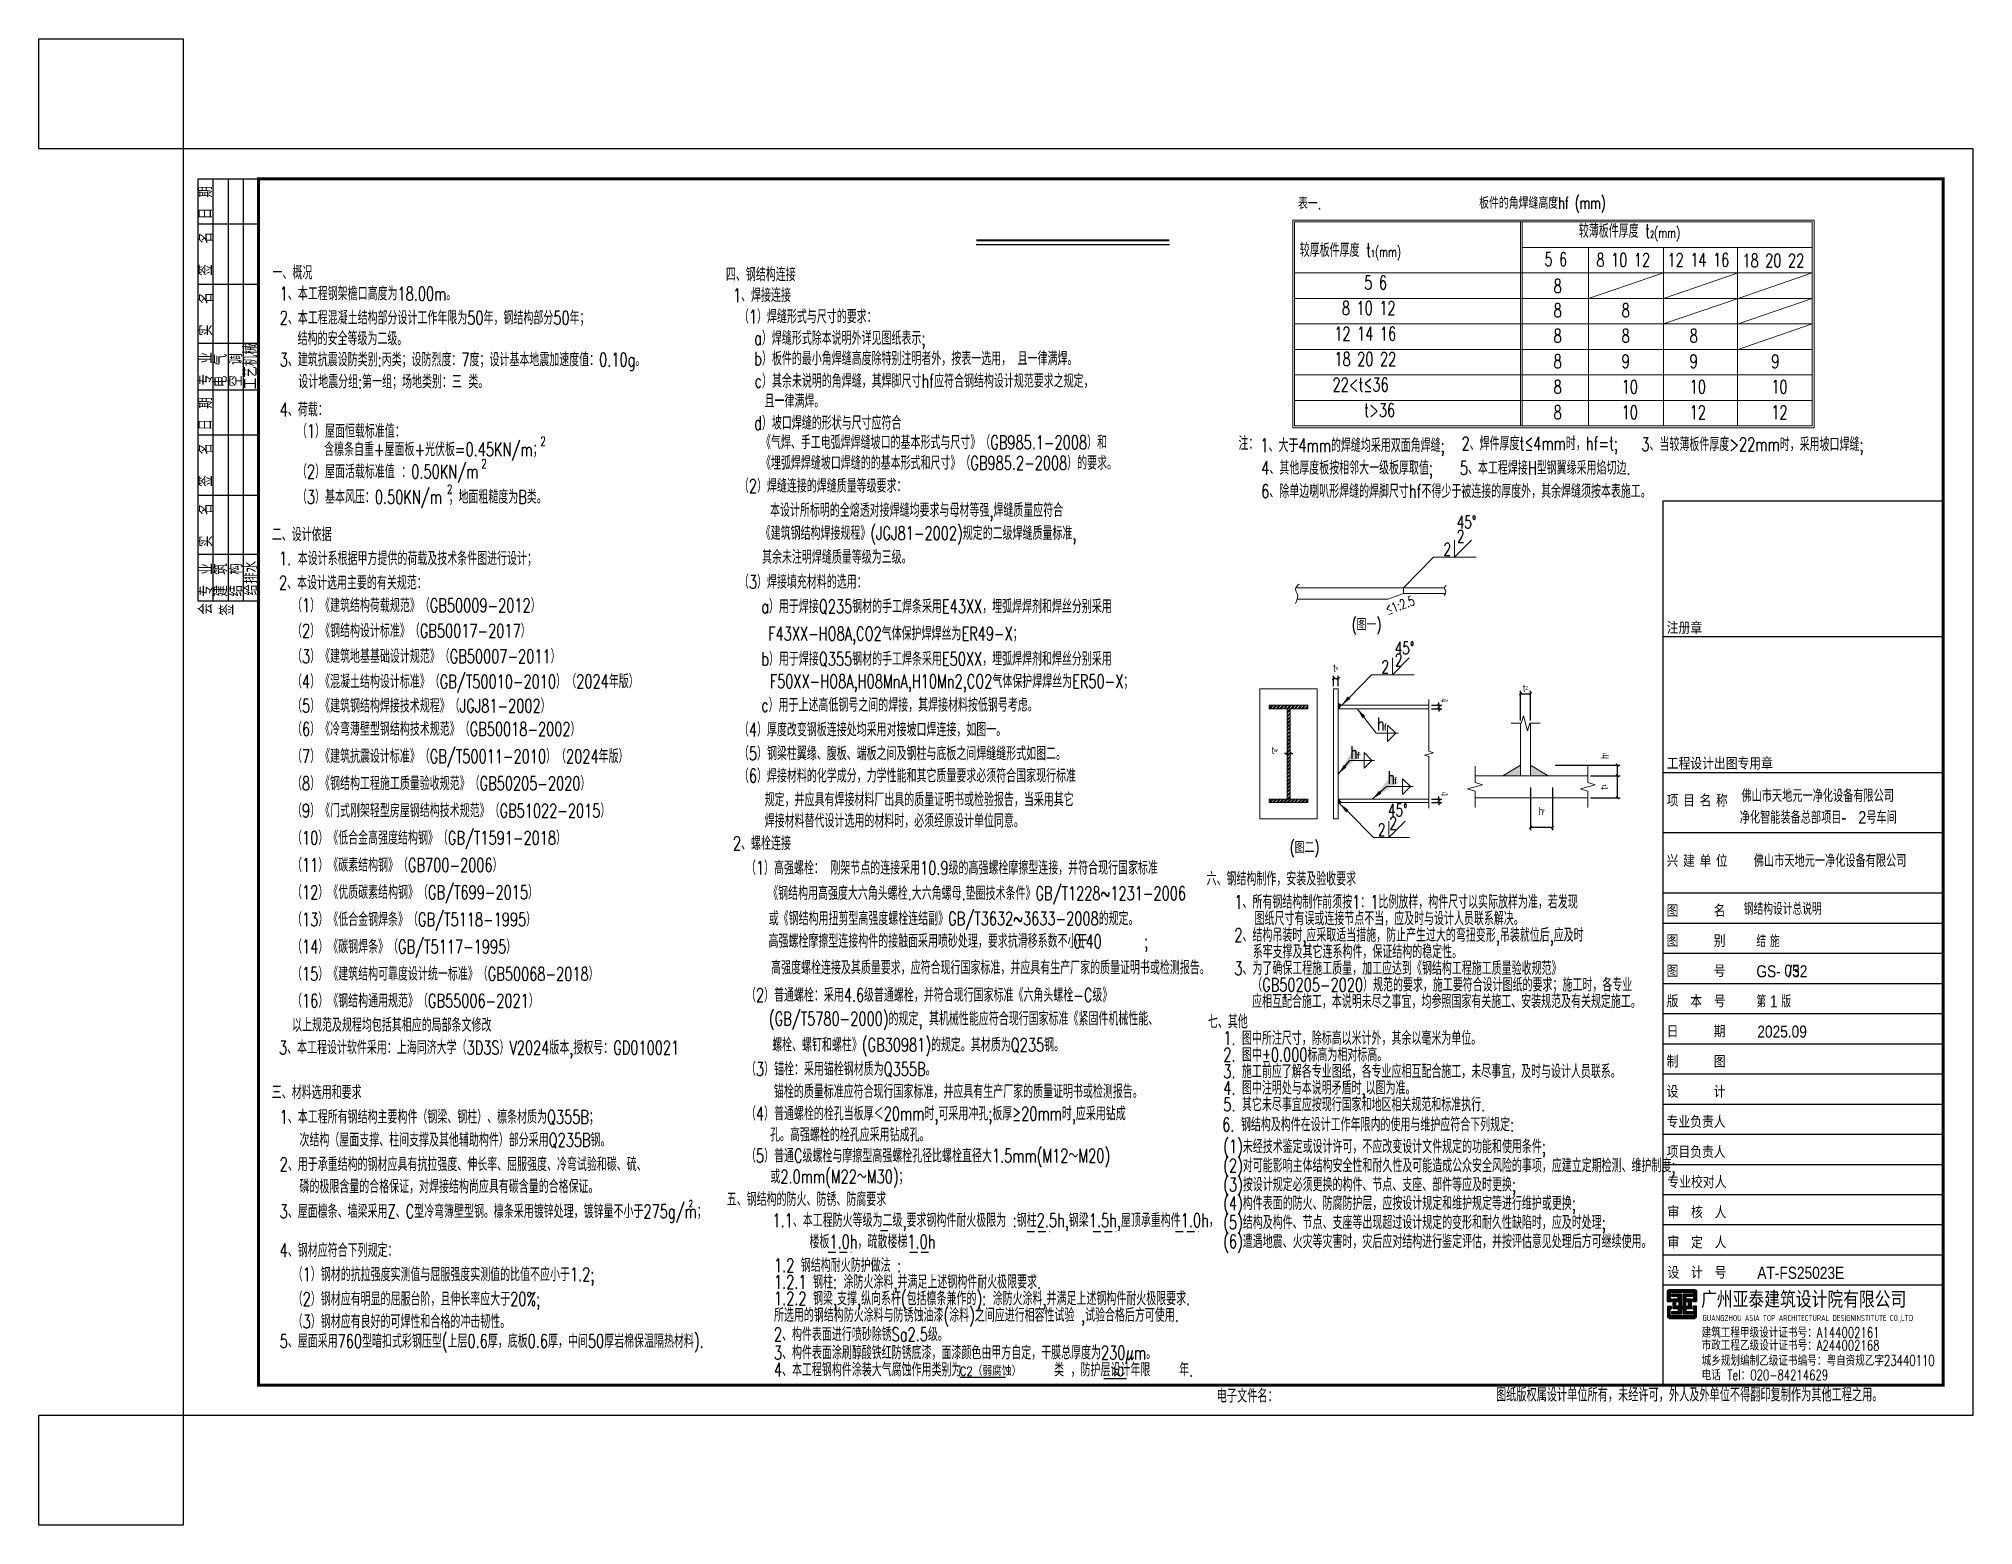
# Model space of a CAD drawing. Extents: x 250899 to 650964, y 268083 to 317384.
# Drawn here: x 586770 to 650964, y 268083 to 317384 of the extents above; entities that cross this region are included whole.
import ezdxf
from ezdxf.enums import TextEntityAlignment as Align

# ---------------------------------------------------------------- set-up
doc = ezdxf.new("R2010")
doc.units = 0
doc.header["$LTSCALE"] = 1000
doc.header["$MEASUREMENT"] = 0
doc.linetypes.add('HIDDEN', pattern=[0.375, 0.25, -0.125])
for name, color, linetype in [('13', 13, 'Continuous'), ('14', 14, 'Continuous'), ('_0', 7, 'Continuous'), ('DIM_SYMB', 3, 'Continuous'), ('PUB_TEXT', 7, 'Continuous'), ('PUB_TITLE', 4, 'Continuous'), ('S-PUB-TAB', 4, 'Continuous'), ('TK', 7, 'HIDDEN'), ('填写', 3, 'Continuous')]:
    doc.layers.add(name, color=color, linetype=linetype)
doc.layers.add('TXT', color=2, linetype='Continuous', lineweight=20)
doc.styles.add('_HZTXT', font='gs_txt.shx', dxfattribs={"width": 0.8, "bigfont": 'gs_hztxt.shx'})
doc.styles.add('_TXT-1', font='TXT-1.shx', dxfattribs={"width": 0.6})
doc.styles.add('A', font='romans.shx', dxfattribs={"width": 0.7, "bigfont": 'hzdx.shx'})
doc.styles.add('DIM_FONT', font='SIMPLEX.shx', dxfattribs={"width": 0.8})
doc.styles.add('HT', font='simhei.ttf')
doc.styles.add('HZDX', font='txt.shx', dxfattribs={"width": 0.7, "bigfont": 'hztxt.shx'})
doc.styles.add('HZTXT', font='txt.shx', dxfattribs={"bigfont": 'hztxt.shx'})
doc.styles.add('hztxt0', font='romans.shx', dxfattribs={"bigfont": 'gbcbig0.shx'})
doc.styles.get("Standard").update_dxf_attribs({"font": 'gbenor.shx', "bigfont": 'gbcbig0.shx'})
doc.styles.add('宋体', font='SimSun.ttf', dxfattribs={"width": 0.7})
doc.styles.add('标注', font='civil-jg.shx', dxfattribs={"width": 0.8, "bigfont": 'hz-jg.shx'})
doc.dimstyles.new('1-100', dxfattribs={"dimscale": 100, "dimtxt": 2.5, "dimasz": 0.9, "dimexe": 0.9, "dimexo": 0.9, "dimgap": 0.63, "dimtad": 1, "dimdec": 0, "dimzin": 0, "dimdsep": 46, "dimtxsty": '标注', "dimblk": 'ARCHTICK', "dimcen": 0, "dimclrt": 7, "dimadec": 0, "dimazin": 0, "dimtfac": 1, "dimtdec": 0, "dimtix": 1, "dimtmove": 2, "dimatfit": 3, "dimfxl": 1, "dimtolj": 1, "dimtzin": 0, "dimarcsym": 0})
doc.dimstyles.new('1-150', dxfattribs={"dimscale": 150, "dimtxt": 2.5, "dimasz": 0.9, "dimexe": 0.9, "dimexo": 0.9, "dimgap": 0.63, "dimtad": 1, "dimdec": 0, "dimzin": 4, "dimdsep": 46, "dimtxsty": 'DIM_FONT', "dimblk": 'ARCHTICK', "dimcen": 0.09, "dimclrt": 7, "dimazin": 0, "dimtfac": 1, "dimtdec": 0, "dimtix": 1, "dimtmove": 2, "dimatfit": 3, "dimfxl": 1, "dimtolj": 1, "dimtzin": 0, "dimarcsym": 0})

msp = doc.modelspace()

# ---------------------------------------------------------------- texts
at = {"layer": '13', "color": 7, "style": '_HZTXT', "width": 0.85}
for s, p in [('钢结构设计总说明', (643349.9, 288326.8)), ('05', (644695.3, 286276))]:
    msp.add_text(s, height=400, dxfattribs=at).set_placement(p)
at = {"layer": 'PUB_TEXT', "style": '_TXT-1', "width": 0.6}
msp.add_text('2', height=224.1, dxfattribs=at).set_placement((608342.7, 278865.4), align=Align.TOP_LEFT)
at = {"layer": 'TXT', "color": 0, "style": 'A', "width": 0.7}
for s, height, p in [('表一.', 389.98, (628556.1, 311729.1)), ('板件的角焊缝高度hf (mm)', 389.983, (634565.4, 311743.7)), ('一、概况', 450, (594529.6, 309399.4)), ('四、钢结构连接', 450, (609574.3, 309341.7)), ('1、本工程钢架檐口高度为18.00m。', 450, (594768.2, 308705)), ('1、焊接连接', 450, (609806.6, 308651.8)), ('8', 450, (637038, 308956.5)), ('2、本工程混凝土结构部分设计工作年限为50年，钢结构部分50年；', 450, (594768.2, 307903.1)), ('  （1）焊缝形式与尺寸的要求：', 450, (609572.2, 307942.6)), ('8', 450, (637038, 308152.7)), ('8', 450, (639294.9, 308152.7)), ('结构的安全等级为二级。', 450, (595363.4, 307215.2)), ('    a）焊缝形式除本说明外详见图纸表示;', 450, (609572.2, 307229.2)), ('8', 450, (637038, 307306.4)), ('8', 450, (639294.9, 307306.4)), ('8', 450, (641551.7, 307306.4)), ('3、建筑抗震设防类别:丙类；设防烈度：7度；设计基本地震加速度值：0.10g。', 450, (594768.2, 306515)), ('    b）板件的最小角焊缝高度除特别注明者外，按表一选用， 且一律满焊。', 450, (609572.2, 306551.4)), ('8', 450, (637038, 306460.1)), ('9', 450, (639294.9, 306460.1)), ('9', 450, (641551.7, 306460.1)), ('9', 450, (644259.9, 306460.1)), ('设计地震分组:第一组；场地类别：三 类。', 450, (595383.7, 305785.7)), ('    c）其余未说明的角焊缝，其焊脚尺寸hf应符合钢结构设计规范要求之规定，', 450, (609588.6, 305808.2)), ('且一律满焊。', 450, (610855.2, 305142.7)), ('8', 450, (637038, 305613.8)), ('10', 450, (639294.9, 305613.8)), ('10', 450, (641551.7, 305613.8)), ('10', 450, (644259.9, 305613.8)), ('4、荷载：', 450, (594768.2, 304858.5)), ('    d）坡口焊缝的形状与尺寸应符合', 450, (609572.2, 304417.2)), ('8', 450, (637038, 304767.5)), ('10', 450, (639294.9, 304767.5)), ('12', 450, (641551.7, 304767.5)), ('12', 450, (644259.9, 304767.5)), ('（1）屋面恒载标准值：', 450, (595339.2, 304144.9)), ('含檩条自重+屋面板+光伏板=0.45KN/m；', 450, (596241.7, 303539.7)), ('2', 300, (603413.2, 303883.2)), ('《气焊、手工电弧焊焊缝坡口的基本形式与尺寸》（GB985.1-2008）和', 450, (610737.4, 303771.3)), ('注：', 450, (626580.3, 303743.3)), ('1、大于4mm的焊缝均采用双面角焊缝;', 450, (627307.8, 303673)), ('2、焊件厚度t≤4mm时，hf=t;', 450, (633982, 303733.7)), ('3、当较薄板件厚度>22mm时，采用坡口焊缝;', 450, (639950.2, 303706.8)), ('（2）屋面活载标准值 ：0.50KN/m', 450, (595339.2, 302803.4)), ('2', 300, (601456.7, 303145.1)), ('《埋弧焊焊缝坡口焊缝的的基本形式和尺寸》（GB985.2-2008）的要求。', 450, (610738.7, 303087.9)), ('4、其他厚度板按相邻大一级板厚取值;', 450, (627337.2, 302926.4)), ('5、本工程焊接H型钢翼缘采用焰切边.', 450, (633926.2, 302925.6)), ('（3）基本风压：0.50KN/m ；地面粗糙度为B类。', 450, (595339.2, 301963.9)), ('2', 300, (600317.1, 302292.3)), ('  （2）焊缝连接的焊缝质量等级要求：', 450, (609572.2, 302328.1)), ('6、除单边喇叭形焊缝的焊脚尺寸hf不得少于被连接的厚度外，其余焊缝须按本表施工。', 450, (627335.1, 302152.7)), ('   本设计所标明的全熔透对接焊缝均要求与母材等强,焊缝质量应符合', 450, (610333.2, 301522.6)), ('二、设计依据', 450, (594505.6, 300716.5)), ('《建筑钢结构焊接规程》(JGJ81-2002)规定的二级焊缝质量标准,', 450, (610727.5, 300761.2)), ('45%%d', 415.98, (633824.9, 301144.3)), ('2', 416, (633830.1, 300674.1)), ('其余未注明焊缝质量等级为三级。', 450, (610772, 299967.9)), ('1. 本设计系根据甲方提供的荷载及技术条件图进行设计；', 450, (594744.2, 299921.6)), ('2、本设计选用主要的有关规范：', 450, (594744.2, 299115.8)), ('  （3）焊接填充材料的选用：', 450, (609572.2, 299145.2)), ('  （1）《建筑结构荷载规范》（GB50009-2012）', 450, (594744.2, 298364)), ('     a）用于焊接Q235钢材的手工焊条采用E43XX，埋弧焊焊剂和焊丝分别采用', 450, (609572.2, 298332.2)), ('  （2）《钢结构设计标准》（GB50017-2017）', 450, (594744.2, 297523)), ('F43XX-HO8A,CO2气体保护焊焊丝为ER49-X；', 450, (610975.8, 297429.9)), ('(图一)', 389.98, (630336.3, 297759)), ('45%%d', 415.98, (631767.5, 296968.6)), ('  （3）《建筑地基基础设计规范》（GB50007-2011）', 450, (594744.2, 296677.9)), ('     b）用于焊接Q355钢材的手工焊条采用E50XX，埋弧焊焊剂和焊丝分别采用', 450, (609572.2, 296591.4)), ('2', 416, (631772.7, 296570.1)), ('  （4）《混凝土结构设计标准》（GB/T50010-2010）', 450, (594744.2, 295839.8)), ('（2024年版）', 450, (604276.9, 295845.7)), ('F50XX-HO8A,H08MnA,H10Mn2,CO2气体保护焊焊丝为ER50-X；', 450, (611029.3, 295848.4)), ('  （5）《建筑钢结构焊接技术规程》（JGJ81-2002）', 450, (594744.2, 295035)), ('     c）用于上述高低钢号之间的焊接，其焊接材料按低钢号考虑。', 450, (609572.2, 295061.6)), ('  （6）《冷弯薄壁型钢结构技术规范》（GB50018-2002）', 450, (594744.2, 294264.7)), ('  （4）厚度改变钢板连接处均采用对接坡口焊连接，如图一。', 450, (609572.2, 294245.3)), ('h', 431.6, (631180.4, 294443.4)), ('f', 215.8, (631414.6, 294443.4)), ('  （7）《建筑抗震设计标准》（GB/T50011-2010）（2024年版）', 450, (594744.2, 293362.5)), ('  （5）钢梁柱翼缘、腹板、端板之间及钢柱与底板之间焊缝缝形式如图二。', 450, (609572.2, 293454.5)), ('h', 416, (630292.3, 293505.9)), ('f', 208, (630518.1, 293505.9)), ('  （8）《钢结构工程施工质量验收规范》（GB50205-2020）', 450, (594744.2, 292460.3)), ('  （6）焊接材料的化学成分，力学性能和其它质量要求必须符合国家现行标准', 450, (609572.2, 292715.3)), ('h', 416, (631529.5, 292675.6)), ('f', 208, (631755.3, 292675.6)), ('规定，并应具有焊接材料厂出具的质量证明书或检验报告，当采用其它', 450, (610860, 291924.6)), ('  （9）《门式刚架轻型房屋钢结构技术规范》（GB51022-2015）', 450, (594744.2, 291558)), ('焊接材料替代设计选用的材料时，必须经原设计单位同意。', 450, (610860, 291220.8)), ('45%%d', 415.98, (631543.7, 291593.5)), ('2', 416, (631588, 291160.8)), ('  （10）《低合金高强度结构钢》（GB/T1591-2018）', 450, (594744.2, 290655.8)), ('2、螺栓连接', 450, (609806.6, 290474.8)), ('(图二)', 389.98, (628281.4, 290368.4)), ('  （11）《碳素结构钢》（GB700-2006）', 450, (594744.2, 289753.6)), ('  （1）高强螺栓： 刚架节点的连接采用10.9级的高强螺栓摩擦型连接，并符合现行国家标准', 450, (609806.6, 289660.4)), ('六、钢结构制作，安装及验收要求', 450, (625523.1, 289299.6)), ('  （12）《优质碳素结构钢》（GB/T699-2015）', 450, (594744.2, 288851.3)), ('《钢结构用高强度大六角头螺栓.大六角螺母.垫圈技术条件》GB/T1228~1231-2006', 450, (610974.7, 288818.2)), ('1、所有钢结构制作前须按1：1比例放样，构件尺寸以实际放样为准，若发现', 450, (626444.6, 288531.8)), ('  （13）《低合金钢焊条》（GB/T5118-1995）', 450, (594744.2, 287949.1)), ('或《钢结构用扭剪型高强度螺栓连结副》GB/T3632~3633-2008的规定。', 450, (610993.7, 287981.6)), ('图纸尺寸有误或连接节点不当，应及时与设计人员联系解决。', 450, (627116, 287981.8)), ('高强螺栓摩擦型连接构件的接触面采用喷砂处理，要求抗滑移系数不小于        ;', 450, (610987.7, 287233.2)), ('2、结构吊装时,应采取适当措施，防止产生过大的弯扭变形,吊装就位后,应及时', 450, (626444.6, 287431.8)), ('  （14）《碳钢焊条》（GB/T5117-1995）', 450, (594744.2, 287046.9)), ('系牢支撑及其它连系构件，保证结构的稳定性。', 450, (627055, 286881.8)), ('  （15）《建筑结构可靠度设计统一标准》（GB50068-2018）', 450, (594744.2, 286144.6)), ('  高强度螺栓连接及其质量要求，应符合现行国家标准，并应具有生产厂家的质量证明书或检测报告。', 450, (610642.1, 286351.8)), ('3、为了确保工程施工质量，加工应达到《钢结构工程施工质量验收规范》', 450, (626444.6, 286331.8)), ('  （16）《钢结构通用规范》（GB55006-2021）', 450, (594744.2, 285252.1)), ('  （2）普通螺栓：采用4.6', 450, (609806.6, 285442.9)), ('级普通螺栓，并符合现行国家标准《六角头螺栓-C级》', 450, (614154.2, 285442.9)), ('应相互配合施工，本说明未尽之事宜，均参照国家有关施工、安装规范及有关规定施工。', 450, (627033, 285231.8)), ('（GB50205-2020）规范的要求，施工要符合设计图纸的要求；施工时，各专业', 450, (627036.7, 285781.8)), ('(GB/T5780-2000)的规定, 其机械性能应符合现行国家标准《紧固件机械性能、', 450, (610999, 284658.9)), ('七、其他', 450, (625565.7, 284562.2)), ('以上规范及规程均包括其相应的局部条文修改', 450, (595178.1, 284448.2)), ('1. 图中所注尺寸，除标高以米计外，其余以毫米为单位。', 450, (626076.4, 284012.2)), ('3、本工程设计软件采用：上海同济大学（3D3S）V2024版本,授权号：GD010021', 450, (594744.2, 283700.7)), ('螺栓、螺钉和螺柱》(GB30981)的规定。其材质为Q235钢。', 450, (611106.8, 283791.6)), ('2. 图中%%P0.000标高为相对标高。', 450, (626076.4, 283462.2)), ('  （3）锚栓：采用锚栓钢材质为Q355B。', 450, (609806.6, 282991.7)), ('3. 施工前应了解各专业图纸，各专业应相互配合施工，未尽事宜，及时与设计人员联系。', 450, (626076.4, 282912.2)), ('三、材料选用和要求', 450, (594505.6, 282215.8)), ('  锚栓的质量标准应符合现行国家标准，并应具有生产厂家的质量证明书或检测报告。', 450, (610734.3, 282244.9)), ('4. 图中注明处与本说明矛盾时,以图为准。', 450, (626076.4, 282362.2)), ('1、本工程所有钢结构主要构件（钢梁、钢柱）、檩条材质为Q355B；', 450, (594766.8, 281400.7)), ('  （4）普通螺栓的栓孔当板厚＜20mm时,可采用冲孔;板厚≥20mm时,应采用钻成', 450, (609806.6, 281511.6)), ('5. 其它未尽事宜应按现行国家和地区相关规范和标准执行.', 450, (626076.4, 281812.2)), ('孔。高强螺栓的栓孔应采用钻成孔。', 450, (611036.4, 280810.2)), ('6. 钢结构及构件在设计工作年限内的使用与维护应符合下列规定:', 450, (626041.9, 281147)), ('次结构（屋面支撑、柱间支撑及其他辅助构件）部分采用Q235B钢。', 450, (595423, 280637.5)), ('  （5）普通C级螺栓与摩擦型高强螺栓孔径比螺栓直径大1.5mm(M12～M20)', 450, (609806.6, 280113)), ('(1)未经技术鉴定或设计许可，不应改变设计文件规定的功能和使用条件;', 450, (626076.4, 280420.8)), ('2、用于承重结构的钢材应具有抗拉强度、伸长率、屈服强度、冷弯试验和碳、硫、', 450, (594766.8, 279828.1)), ('或2.0mm(M22～M30)；', 450, (611050.2, 279423.5)), ('(2)对可能影响主体结构安全性和耐久性及可能造成公众安全风险的事项，应建立定期检测、维护制度;', 450, (626076.4, 279788.7)), ('磷的极限含量的合格保证，对焊接结构尚应具有碳含量的合格保证。', 450, (595423, 279094.5)), ('(3)按设计规定必须更换的构件、节点、支座、部件等应及时更换;', 450, (626076.4, 279156.6)), ('3、屋面檩条、墙梁采用Z、C型冷弯簿壁型钢。檩条采用镀锌处理，镀锌量不小于275g/m；', 450, (594766.8, 278268.5)), ('五、钢结构的防火、防锈、防腐要求', 450, (609601.4, 278670.1)), ('(4)构件表面的防火、防腐防护层，应按设计规定和维护规定等进行维护或更换;', 450, (626076.4, 278538)), ('1.1、本工程防火等级为二级,要求钢构件耐火极限为 :钢柱2.5h,钢梁1.5h,屋顶承重构件1.0h，', 450, (611117.4, 277973.5)), ('(5)结构及构件、节点、支座等出现超过设计规定的变形和耐久性缺陷时，应及时处理;', 450, (626076.4, 277902.8)), ('4、钢材应符合下列规定：', 450, (594766.8, 276976.3)), ('楼板1.0h，疏散楼梯1.0h', 450, (612347.5, 277265.1)), ('(6)遭遇地震、火灾等灾害时，灾后应对结构进行鉴定评估，并按评估意见处理后方可继续使用。', 450, (626076.4, 277270.7)), ('  （1）钢材的抗拉强度实测值与屈服强度实测值的比值不应小于1.2;', 450, (594766.8, 276175.8)), ('1.2 钢结构耐火防护做法 :', 450, (611168.7, 276479)), ('1.2.1 钢柱: 涂防火涂料,并满足上述钢构件耐火极限要求.', 450, (611168.7, 275929)), ('  （2）钢材应有明显的屈服台阶，且伸长率应大于20%%%;', 450, (594766.8, 275362.8)), ('1.2.2 钢梁,支撑,纵向系杆(包括檩条兼作的): 涂防火涂料,并满足上述钢构件耐火极限要求.', 450, (611168.7, 275379)), ('  （3）钢材应有良好的可焊性和合格的冲击韧性。', 450, (594766.8, 274615.3)), ('所选用的钢结构防火涂料与防锈蚀油漆(涂料)之间应进行相容性试验 ,试验合格后方可使用.', 450, (611168.7, 274829)), ('2、构件表面进行喷砂除锈Sa2.5级。', 450, (611165.1, 274189)), ('3、构件表面涂刷醇酸铁红防锈底漆，面漆颜色由甲方自定，干膜总厚度为230μm。', 450, (611165.1, 273583))]:
    msp.add_text(s, height=height, dxfattribs=at).set_placement(p)
for p in [(633633.4, 300244.1), (631576, 296345.3), (631457, 290944.1)]:
    msp.add_text('2', height=416, dxfattribs=at).set_placement(p, align=Align.RIGHT)
msp.add_text('≤1:2.5', height=324.8, rotation=20.477617, dxfattribs=at).set_placement((631529.7, 298272.7))
at = {"layer": 'TXT', "color": 1, "style": 'A', "width": 0.7}
msp.add_text('0.40', height=450, dxfattribs=at).set_placement((621099.7, 287226.7))
at = {"layer": 'TXT', "style": 'A', "width": 0.7}
for s, p in [('5、屋面采用760型暗扣式彩钢压型(上层0.6厚，底板0.6厚，中间50厚岩棉保温隔热材料).', (594766.8, 273965.3)), ('4、本工程钢构件涂装大气腐蚀作用类别为             类 ，防护层设计年限    年.', (611165.1, 273017))]:
    msp.add_text(s, height=450, dxfattribs=at).set_placement(p)
at = {"layer": 'TXT', "color": 0, "char_height": 450, "attachment_point": 1, "style": 'A'}
for s, insert, width in [('较薄板件厚度 t{\\H0.5x;2\\H1.458x;(mm)}', (637876, 311232.5), 5093.721), ('较厚板件厚度 t{\\H0.5x;1\\H1.458x;(mm)}', (628614.8, 310598.5), 4932.616), ('5 6', (636732.5, 310290), 1465.82), ('8 10 12', (638458.1, 310274), 2580.917), ('12 14 16', (640815, 310274), 2580.917), ('18 20 22', (643302.8, 310252.7), 2543.681), ('5 6', (630753.4, 309522), 1226.259), ('8 10 12', (630010.4, 308675.7), 4860.113), ('12 14 16', (629760, 307829.3), 3391.752), ('18 20 22', (629764.1, 306983), 4860.113), ('22<t≤36', (629702.1, 306136.7), 4860.113), ('t>36', (630753.4, 305290.4), 4860.113)]:
    msp.add_mtext(s, dxfattribs=dict(at, insert=insert, width=width))
at = {"layer": '填写', "color": 4, "style": 'HZDX', "width": 0.8}
for s, p in [('C2（弱腐蚀）', (617337.8, 273042.5)), ('10', (622361.6, 273031.2))]:
    msp.add_text(s, height=300, dxfattribs=at).set_placement(p)

# ---------------------------------------------------------------- blocks, each defined once
blk = doc.blocks.new('A$C393D5F54')
at = {"layer": '14'}
for p, q in [((0, 446), (0, 14446)), ((0, 14446), (2000, 14446)), ((500, 446), (500, 14446)), ((1000, 446), (1000, 14446)), ((1500, 446), (1500, 14446)), ((2000, 446), (2000, 14446)), ((2000, 12946), (0, 12946)), ((2000, 10946), (0, 10946)), ((2000, 8990), (0, 8990)), ((2000, 7446), (0, 7446)), ((2000, 5946), (0, 5946)), ((2000, 3946), (0, 3946)), ((2000, 1990), (0, 1990)), ((2000, 446), (0, 446))]:
    blk.add_line(p, q, dxfattribs=at)
at = {"layer": '14', "style": 'HZTXT', "width": 0.85}
for s, p in [('日 期', (462, 13105)), ('签  名', (466, 11238)), ('实  名', (466, 9238)), ('专 业', (472, 7598)), ('电 气', (957, 7540)), ('空 调', (1460, 7558)), ('工艺机械', (1953, 7471)), ('日 期', (462, 6105)), ('签  名', (466, 4238)), ('实  名', (466, 2238)), ('专 业', (480, 598)), ('建 筑', (967, 592)), ('结 构', (1470, 597)), ('给排水', (1970, 629)), ('会', (470, -3)), ('签', (1174, -27))]:
    blk.add_text(s, height=450, rotation=90, dxfattribs=at).set_placement(p)
blk = doc.blocks.new('弘吉车间2')
at = {"layer": '14'}
h = blk.add_hatch(dxfattribs=at)
h.set_pattern_fill('ANSI31', color=256, scale=100, angle=135, style=0)
h.set_pattern_definition([(180, (-226475.39, -78017.824), (-3e-15, -12.5), [])])
edge = h.paths.add_edge_path()
edge.add_line((-9011, 2855), (-9011, 2773))
edge.add_line((-9011, 2773), (-9152, 2773))
edge.add_line((-9152, 2773), (-9152, 3084))
edge.add_arc((-9062, 3084), 90, 90, 180, ccw=False)
edge.add_line((-9062, 3174), (-8271, 3174))
edge.add_arc((-8271, 3084), 90, 0, 90, ccw=False)
edge.add_line((-8181, 3084), (-8181, 2768))
edge.add_line((-8181, 2768), (-8311, 2768))
edge.add_line((-8311, 2768), (-8311, 2862))
edge.add_line((-8311, 2862), (-8282, 2862))
edge.add_line((-8282, 2862), (-8268, 2862))
edge.add_line((-8268, 2862), (-8268, 3074))
edge.add_line((-8268, 3074), (-9055, 3074))
edge.add_line((-9055, 3074), (-9055, 2855))
edge.add_line((-9055, 2855), (-9011, 2855))
h.paths.add_polyline_path([(-8629, 2622), (-8629, 3030), (-8321, 3030), (-8321, 2942), (-8535, 2942), (-8535, 2855), (-8362, 2855), (-8362, 2525), (-8542, 2525), (-8542, 2442), (-8320, 2442), (-8320, 2365), (-8628, 2365), (-8628, 2526), (-8697, 2526), (-8697, 2365), (-9006, 2365), (-9006, 2442), (-8784, 2442), (-8784, 2525), (-8963, 2525), (-8963, 2855), (-8790, 2855), (-8790, 2942), (-9004, 2942), (-9004, 3030), (-8697, 3030), (-8697, 2622)])
h.paths.add_polyline_path([(-8874, 2772), (-8776, 2772), (-8776, 2616), (-8874, 2616)], flags=16)
h.paths.add_polyline_path([(-8452, 2772), (-8549, 2772), (-8549, 2616), (-8452, 2616)], flags=16)
edge = h.paths.add_edge_path()
edge.add_line((-9011, 2525), (-9011, 2607))
edge.add_line((-9011, 2607), (-9152, 2607))
edge.add_line((-9152, 2607), (-9152, 2296))
edge.add_arc((-9062, 2296), 90, 180, 270)
edge.add_line((-9062, 2206), (-8271, 2206))
edge.add_arc((-8271, 2296), 90, 270, 360)
edge.add_line((-8181, 2296), (-8181, 2612))
edge.add_line((-8181, 2612), (-8311, 2612))
edge.add_line((-8311, 2612), (-8311, 2518))
edge.add_line((-8311, 2518), (-8282, 2518))
edge.add_line((-8282, 2518), (-8268, 2518))
edge.add_line((-8268, 2518), (-8268, 2306))
edge.add_line((-8268, 2306), (-9055, 2306))
edge.add_line((-9055, 2306), (-9055, 2525))
edge.add_line((-9055, 2525), (-9011, 2525))
for p, q in [((-9300, 29320), (-9300, 0)), ((-9300, 29320), (0, 29320)), ((-9300, 24820), (0, 24820)), ((-9300, 20320), (0, 20320)), ((-9300, 18320), (0, 18320)), ((-9300, 16320), (0, 16320)), ((-9300, 15320), (0, 15320)), ((-9300, 14320), (0, 14320)), ((-9300, 13320), (0, 13320)), ((-9300, 12320), (0, 12320)), ((-9300, 11320), (0, 11320)), ((-9300, 10320), (0, 10320)), ((-9300, 9320), (0, 9320)), ((-9300, 8320), (0, 8320)), ((-9300, 7320), (0, 7320)), ((-9300, 6320), (0, 6320)), ((-9300, 5320), (0, 5320)), ((-9300, 4320), (0, 4320)), ((-9300, 3320), (0, 3320)), ((-9300, 3320), (0, 3320))]:
    blk.add_line(p, q, dxfattribs=at)
for points in [[(-9011, 2855), (-9011, 2773), (-9152, 2773), (-9152, 3084, -0.414214), (-9062, 3174), (-8271, 3174, -0.414214), (-8181, 3084), (-8181, 2768), (-8311, 2768), (-8311, 2862), (-8282, 2862), (-8268, 2862), (-8268, 3074), (-9055, 3074), (-9055, 2855)], [(-9011, 2525), (-9011, 2607), (-9152, 2607), (-9152, 2296, 0.414214), (-9062, 2206), (-8271, 2206, 0.414214), (-8181, 2296), (-8181, 2612), (-8311, 2612), (-8311, 2518), (-8282, 2518), (-8268, 2518), (-8268, 2306), (-9055, 2306), (-9055, 2525)]]:
    blk.add_lwpolyline(points, format="xyb", close=True, dxfattribs=at)
blk.add_lwpolyline([(-8629, 2622), (-8629, 2622), (-8629, 3030), (-8321, 3030), (-8321, 2942), (-8535, 2942), (-8535, 2855), (-8362, 2855), (-8362, 2525), (-8542, 2525), (-8542, 2442), (-8320, 2442), (-8320, 2365), (-8628, 2365), (-8628, 2526), (-8697, 2526), (-8697, 2365), (-9006, 2365), (-9006, 2442), (-8784, 2442), (-8784, 2525), (-8963, 2525), (-8963, 2855), (-8790, 2855), (-8790, 2942), (-9004, 2942), (-9004, 3030), (-8697, 3030), (-8697, 2622), (-8629, 2622)], dxfattribs=at)
for points in [[(-8874, 2772), (-8776, 2772), (-8776, 2616), (-8874, 2616)], [(-8452, 2772), (-8549, 2772), (-8549, 2616), (-8452, 2616)]]:
    blk.add_lwpolyline(points, close=True, dxfattribs=at)
at = {"layer": '13', "color": 7, "style": '_HZTXT', "width": 0.85}
for s, height, p in [('佛山市天地元一净化设备有限公司', 417.91, (-6694, 19336)), ('净化智能装备总部项目-', 417.91, (-6750, 18616)), ('2号车间', 417.9, (-2815, 18616)), ('佛山市天地元一净化设备有限公司', 417.91, (-6282, 17179)), ('结 施', 400, (-6198, 14522)), ('GS-  /32', 400, (-6198, 13522)), ('第 1 版', 400, (-6198, 12522)), ('2025.09', 400, (-6166, 11522)), ('AT-FS25023E', 400, (-6166, 3522))]:
    blk.add_text(s, height=height, dxfattribs=at).set_placement(p)
at = {"layer": '13', "style": 'HZTXT', "width": 0.7}
for s, p in [('建筑工程甲级设计证书号：A144002161', (-8015, 1568)), ('市政工程乙级设计证书号：A244002168', (-8015, 1144)), ('城乡规划编制乙级证书编号：粤自资规乙字23440110', (-8015, 639)), ('电话 Tel：020-84214629', (-8015, 159))]:
    blk.add_text(s, height=350, rotation=359.99972, dxfattribs=at).set_placement(p)
at = {"layer": '14'}
for s, height, style, width, p in [('注册章', 350, '宋体', 0.82, (-9173, 24949)), ('工程设计出图专用章', 350, '宋体', 0.82, (-9173, 20449)), ('项', 350, '宋体', 0.82, (-9176, 19220)), ('目', 350, '宋体', 0.82, (-8632, 19220)), ('名', 350, '宋体', 0.82, (-8081, 19220)), ('称', 350, '宋体', 0.82, (-7542, 19220)), ('兴', 350, '宋体', 0.82, (-9176, 17220)), ('建', 350, '宋体', 0.82, (-8632, 17220)), ('单', 350, '宋体', 0.82, (-8081, 17220)), ('位', 350, '宋体', 0.82, (-7542, 17220)), ('图      名', 350, '宋体', 0.82, (-9176, 15566)), ('图      别', 350, '宋体', 0.82, (-9176, 14566)), ('图      号', 350, '宋体', 0.82, (-9176, 13566)), ('版  本  号', 350, '宋体', 0.82, (-9176, 12566)), ('日      期', 350, '宋体', 0.82, (-9176, 11566)), ('制      图', 350, '宋体', 0.82, (-9176, 10566)), ('设      计', 350, '宋体', 0.82, (-9176, 9566)), ('专业负责人', 350, '宋体', 0.82, (-9176, 8566)), ('项目负责人', 350, '宋体', 0.82, (-9176, 7566)), ('专业校对人', 350, '宋体', 0.82, (-9149, 6566, -24845)), ('审  核  人', 350, '宋体', 0.82, (-9149, 5566, -24845)), ('审  定  人', 350, '宋体', 0.82, (-9149, 4566, -24845)), ('设  计  号', 350, '宋体', 0.82, (-9149, 3566, -24845)), ('广州亚泰建筑设计院有限公司', 480, 'HT', 0.8, (-8033, 2612))]:
    blk.add_text(s, height=height, dxfattribs=dict(at, style=style, width=width)).set_placement(p)
at = {"layer": '14', "width": 0.8}
blk.add_text('GUANGZHOU ASIA TOP ARCHITECTURAL DESIGNINSTITUTE CO.,LTD', height=198, rotation=359.99972, dxfattribs=at).set_placement((-7987, 2124, -24845))
at = {"layer": '14', "style": 'hztxt0'}
for s, p in [('电子文件名：', (-24105, -584)), ('图纸版权属设计单位所有，未经许可，外人及外单位不得翻印复制作为其他工程之用。', (-14838, -548))]:
    blk.add_text(s, height=450, rotation=359.99972, dxfattribs=at).set_placement(p)
blk = doc.blocks.new('_ArchTick')
at = {"color": 0, "linetype": 'ByBlock', "const_width": 0.4}
blk.add_lwpolyline([(-0.5, -0.5), (0.5, 0.5)], dxfattribs=at)
blk = doc.blocks.new('*D204')
at = {"layer": 'Defpoints', "color": 0, "transparency": 16777216}
for p in [(638173, 292938), (638173, 292207), (639152, 292207)]:
    blk.add_point(p, dxfattribs=at)
at = {"layer": 'TXT', "color": 0, "lineweight": -2, "transparency": 16777216}
for p, q in [((638263, 292938), (639242, 292938)), ((639152, 292938), (639152, 292207)), ((638263, 292207), (639242, 292207))]:
    blk.add_line(p, q, dxfattribs=at)
at = {"layer": 'TXT', "color": 0, "linetype": 'ByBlock', "lineweight": -2, "transparency": 16777216, "xscale": 90, "yscale": 90, "zscale": 90}
for p, rotation in [((639152, 292938), 90), ((639152, 292207), 270)]:
    blk.add_blockref('_ArchTick', p, dxfattribs=dict(at, rotation=rotation))
at = {"layer": 'TXT', "color": 7, "transparency": 16777216, "insert": (638717, 292573), "char_height": 250, "attachment_point": 5, "rotation": 90, "style": '标注'}
blk.add_mtext('\\A1;t{\\H0.5x;1}', dxfattribs=at)
blk = doc.blocks.new('*D205')
at = {"layer": 'Defpoints', "color": 0, "transparency": 16777216}
for p in [(636995, 293296), (638173, 292938), (639152, 292938)]:
    blk.add_point(p, dxfattribs=at)
at = {"layer": 'TXT', "color": 0, "lineweight": -2, "transparency": 16777216}
for p, q in [((637085, 293296), (639242, 293296)), ((638263, 292938), (639242, 292938)), ((639152, 293296), (639152, 292938))]:
    blk.add_line(p, q, dxfattribs=at)
at = {"layer": 'TXT', "color": 0, "linetype": 'ByBlock', "lineweight": -2, "transparency": 16777216, "xscale": 90, "yscale": 90, "zscale": 90}
for p, rotation in [((639152, 293296), 90), ((639152, 292938), 270)]:
    blk.add_blockref('_ArchTick', p, dxfattribs=dict(at, rotation=rotation))
at = {"layer": 'TXT', "color": 7, "transparency": 16777216, "insert": (638737, 293596), "char_height": 250, "attachment_point": 5, "rotation": 90, "style": '标注'}
blk.add_mtext('\\A1;h{\\H0.5x;f}', dxfattribs=at)
blk = doc.blocks.new('*D206')
at = {"layer": 'Defpoints', "color": 0, "transparency": 16777216}
for p in [(636272, 292639), (637002, 292639), (636272, 291228)]:
    blk.add_point(p, dxfattribs=at)
at = {"layer": 'TXT', "color": 0, "lineweight": -2, "transparency": 16777216}
for p, q in [((636272, 292549), (636272, 291138)), ((637002, 292549), (637002, 291138)), ((637002, 291228), (636272, 291228))]:
    blk.add_line(p, q, dxfattribs=at)
at = {"layer": 'TXT', "color": 0, "linetype": 'ByBlock', "lineweight": -2, "transparency": 16777216, "xscale": 90, "yscale": 90, "zscale": 90, "rotation": 180}
blk.add_blockref('_ArchTick', (636272, 291228), dxfattribs=at)
at = {"layer": 'TXT', "color": 0, "linetype": 'ByBlock', "lineweight": -2, "transparency": 16777216, "xscale": 90, "yscale": 90, "zscale": 90}
blk.add_blockref('_ArchTick', (637002, 291228), dxfattribs=at)
at = {"layer": 'TXT', "color": 7, "transparency": 16777216, "insert": (636641, 291769), "char_height": 250, "attachment_point": 5, "style": '标注'}
blk.add_mtext('\\A1;h{\\H0.5x;f}', dxfattribs=at)
blk = doc.blocks.new('*D207')
at = {"layer": 'Defpoints', "color": 0, "transparency": 16777216}
for p in [(636272, 295662), (635940, 294683), (636272, 294683)]:
    blk.add_point(p, dxfattribs=at)
at = {"layer": 'TXT', "color": 0, "lineweight": -2, "transparency": 16777216}
for p, q in [((635940, 294773), (635940, 295752)), ((635940, 295662), (636272, 295662)), ((636272, 294773), (636272, 295752))]:
    blk.add_line(p, q, dxfattribs=at)
at = {"layer": 'TXT', "color": 0, "linetype": 'ByBlock', "lineweight": -2, "transparency": 16777216, "xscale": 90, "yscale": 90, "zscale": 90, "rotation": 180}
blk.add_blockref('_ArchTick', (635940, 295662), dxfattribs=at)
at = {"layer": 'TXT', "color": 0, "linetype": 'ByBlock', "lineweight": -2, "transparency": 16777216, "xscale": 90, "yscale": 90, "zscale": 90}
blk.add_blockref('_ArchTick', (636272, 295662), dxfattribs=at)
at = {"layer": 'TXT', "color": 7, "transparency": 16777216, "insert": (636106, 295850), "char_height": 250, "attachment_point": 5, "style": '标注'}
blk.add_mtext('\\A1;t{\\H0.5x;2}', dxfattribs=at)
blk = doc.blocks.new('*D208')
at = {"layer": 'Defpoints', "color": 0, "transparency": 16777216}
for p in [(628194, 293694), (628292, 293694), (628292, 293680)]:
    blk.add_point(p, dxfattribs=at)
at = {"layer": 'TXT', "color": 0, "lineweight": -2, "transparency": 16777216}
for p, q in [((628194, 293680), (628104, 293680)), ((628194, 293680), (628292, 293680)), ((628194, 293604), (628194, 293590)), ((628292, 293680), (628382, 293680)), ((628292, 293604), (628292, 293590))]:
    blk.add_line(p, q, dxfattribs=at)
at = {"layer": 'TXT', "color": 0, "linetype": 'ByBlock', "lineweight": -2, "transparency": 16777216, "xscale": 90, "yscale": 90, "zscale": 90}
blk.add_blockref('_ArchTick', (628194, 293680), dxfattribs=at)
at = {"layer": 'TXT', "color": 0, "linetype": 'ByBlock', "lineweight": -2, "transparency": 16777216, "xscale": 90, "yscale": 90, "zscale": 90, "rotation": 180}
blk.add_blockref('_ArchTick', (628292, 293680), dxfattribs=at)
at = {"layer": 'TXT', "color": 7, "transparency": 16777216, "insert": (627784, 293791), "char_height": 250, "attachment_point": 5, "style": '标注'}
blk.add_mtext('\\A1;t{\\H0.5x;w}', dxfattribs=at)
blk = doc.blocks.new('*D209')
at = {"layer": 'Defpoints', "color": 0, "transparency": 16777216}
for p in [(629894, 296162), (629730, 295822), (629894, 295822)]:
    blk.add_point(p, dxfattribs=at)
at = {"layer": 'TXT', "color": 0, "lineweight": -2, "transparency": 16777216}
for p, q in [((629730, 295912), (629730, 296252)), ((629730, 296162), (629894, 296162)), ((629894, 295912), (629894, 296252))]:
    blk.add_line(p, q, dxfattribs=at)
at = {"layer": 'TXT', "color": 0, "linetype": 'ByBlock', "lineweight": -2, "transparency": 16777216, "xscale": 90, "yscale": 90, "zscale": 90, "rotation": 180}
blk.add_blockref('_ArchTick', (629730, 296162), dxfattribs=at)
at = {"layer": 'TXT', "color": 0, "linetype": 'ByBlock', "lineweight": -2, "transparency": 16777216, "xscale": 90, "yscale": 90, "zscale": 90}
blk.add_blockref('_ArchTick', (629894, 296162), dxfattribs=at)
at = {"layer": 'TXT', "color": 7, "transparency": 16777216, "insert": (629812, 296518), "char_height": 250, "attachment_point": 5, "style": '标注'}
blk.add_mtext('\\A1;t{\\H0.5x;e}', dxfattribs=at)
blk = doc.blocks.new('*D210')
at = {"layer": 'Defpoints', "color": 0, "transparency": 16777216}
for p in [(632894, 295277), (632897, 295165), (633234, 295165)]:
    blk.add_point(p, dxfattribs=at)
at = {"layer": 'TXT', "color": 0, "lineweight": -2, "transparency": 16777216}
for p, q in [((633234, 295277), (633234, 295367)), ((632984, 295277), (633324, 295277)), ((632987, 295165), (633324, 295165)), ((633234, 295277), (633234, 295165)), ((633234, 295165), (633234, 295075))]:
    blk.add_line(p, q, dxfattribs=at)
at = {"layer": 'TXT', "color": 0, "linetype": 'ByBlock', "lineweight": -2, "transparency": 16777216, "xscale": 90, "yscale": 90, "zscale": 90}
for p, rotation in [((633234, 295277), 270), ((633234, 295165), 90)]:
    blk.add_blockref('_ArchTick', p, dxfattribs=dict(at, rotation=rotation))
at = {"layer": 'TXT', "color": 7, "transparency": 16777216, "insert": (633401, 295447), "char_height": 250, "attachment_point": 5, "rotation": 90, "style": '标注'}
blk.add_mtext('\\A1;t{\\H0.5x;f}', dxfattribs=at)
blk = doc.blocks.new('*D211')
at = {"layer": 'Defpoints', "color": 0, "transparency": 16777216}
for p in [(632894, 292164), (632897, 292052), (633234, 292052)]:
    blk.add_point(p, dxfattribs=at)
at = {"layer": 'TXT', "color": 0, "lineweight": -2, "transparency": 16777216}
for p, q in [((632984, 292164), (633324, 292164)), ((633234, 292164), (633234, 292254)), ((633234, 292164), (633234, 292052)), ((632987, 292052), (633324, 292052)), ((633234, 292052), (633234, 291962))]:
    blk.add_line(p, q, dxfattribs=at)
at = {"layer": 'TXT', "color": 0, "linetype": 'ByBlock', "lineweight": -2, "transparency": 16777216, "xscale": 90, "yscale": 90, "zscale": 90}
for p, rotation in [((633234, 292164), 270), ((633234, 292052), 90)]:
    blk.add_blockref('_ArchTick', p, dxfattribs=dict(at, rotation=rotation))
at = {"layer": 'TXT', "color": 7, "transparency": 16777216, "insert": (633401, 292335), "char_height": 250, "attachment_point": 5, "rotation": 90, "style": '标注'}
blk.add_mtext('\\A1;t{\\H0.5x;f}', dxfattribs=at)

# ---------------------------------------------------------------- dimensions: what is measured, and where the dimension line sits
at = {"layer": 'TXT', "color": 0}
for base, p1, p2, text, picture, middle in [((629894.3, 296161.7), (629730, 295822.3), (629894.3, 295822.3), 't{\\H0.5x;e}', '*D209', (629812.1, 296518.2)), ((628291.8, 293680.2), (628194.3, 293694.1), (628291.8, 293694.1), 't{\\H0.5x;w}', '*D208', (627783.7, 293791.2))]:
    dim = msp.add_linear_dim(base=base, p1=p1, p2=p2, text=text, dimstyle='1-100', dxfattribs=at)
    dim.commit()
    dim.dimension.update_dxf_attribs({"geometry": picture, "text_midpoint": middle, "dimtype": 160})
dim = msp.add_linear_dim(base=(636272, 295662.2), p1=(635939.9, 294683.1), p2=(636272, 294683.1), text='t{\\H0.5x;2}', dimstyle='1-100', dxfattribs=at)
dim.commit()
dim.dimension.update_dxf_attribs({"geometry": '*D207', "text_midpoint": (636105.9, 295850.2)})
for base, p1, p2, angle, text, picture, middle in [((633233.7, 295164.9), (632894.4, 295276.9), (632897.4, 295164.9), 270, 't{\\H0.5x;f}', '*D210', (633400.8, 295447.2)), ((639152.1, 292937.7), (636994.5, 293295.6), (638173, 292937.7), 270, 'h{\\H0.5x;f}', '*D205', (638737.1, 293596)), ((639152.1, 292207.5), (638173, 292937.7), (638173, 292207.5), 270, 't{\\H0.5x;1}', '*D204', (638717, 292572.6)), ((633233.7, 292052.4), (632894.4, 292164.5), (632897.4, 292052.4), 270, 't{\\H0.5x;f}', '*D211', (633400.8, 292334.8)), ((636272, 291228.4), (637002.1, 292639), (636272, 292639), 180, 'h{\\H0.5x;f}', '*D206', (636640.9, 291768.6))]:
    dim = msp.add_linear_dim(base=base, p1=p1, p2=p2, angle=angle, text=text, dimstyle='1-100', dxfattribs=at)
    dim.commit()
    dim.dimension.update_dxf_attribs({"geometry": picture, "text_midpoint": middle, "dimtype": 160})

# ---------------------------------------------------------------- hatches: boundary and pattern name
at = {"layer": 'TXT'}
for points in [[(629894.3, 295340.6), (629894.3, 295164.9), (630004.8, 295276.9, 0.1050115)], [(629894.3, 291988.8), (629894.3, 292164.5), (630004.8, 292052.4, -0.1050115)]]:
    msp.add_hatch(color=0, dxfattribs=at).paths.add_polyline_path(points)
h = msp.add_hatch(dxfattribs=at)
h.set_pattern_fill('ANSI32', color=0, scale=225.684374, style=0)
h.set_pattern_definition([(45, (182579.674, -206695.32), (-59.843607, 59.843607), []), (45, (182619.57, -206695.32), (-59.843607, 59.843607), [])])
h.paths.add_polyline_path([(628883.5, 295276.9), (627602.6, 295276.9), (627602.6, 295164.9), (628883.5, 295164.9)])
h.paths.add_polyline_path([(628291.8, 295164.9), (628194.3, 295164.9), (628194.3, 292164.5), (628291.8, 292164.5)])
h.paths.add_polyline_path([(628883.5, 292164.5), (627602.6, 292164.5), (627602.6, 292052.4), (628883.5, 292052.4)])
h = msp.add_hatch(color=0, dxfattribs=at)
h.paths.add_polyline_path([(635349.9, 292937.7), (635939.9, 292937.7), (635939.9, 293295.6)])
h.paths.add_polyline_path([(636862, 292937.7), (636272, 293295.6), (636272, 292937.7)])

# ---------------------------------------------------------------- linework, layer by layer
at = {"color": 6}
for p, q in [((617339.8, 272990.3), (618849.3, 272990.3)), ((622116, 272955.5), (622870.8, 272955.5))]:
    msp.add_line(p, q, dxfattribs=at)
at = {"layer": 'DIM_SYMB', "const_width": 70}
msp.add_lwpolyline([(617880, 310696), (624291, 310696)], dxfattribs=at)
at = {"layer": 'DIM_SYMB'}
msp.add_lwpolyline([(617880, 310556), (624291, 310556)], dxfattribs=at)
at = {"layer": 'PUB_TITLE'}
msp.add_lwpolyline([(591564.1, 271733.2), (650964.1, 271733.2), (650964.1, 313733.2), (591564.1, 313733.2)], close=True, dxfattribs=at)
at = {"layer": 'PUB_TITLE', "const_width": 100}
msp.add_lwpolyline([(594064.1, 272733.2), (649964.1, 272733.2), (649964.1, 312733.2), (594064.1, 312733.2)], close=True, dxfattribs=at)
at = {"layer": 'S-PUB-TAB'}
for points in [[(586770, 317383.9), (591564.1, 317383.9), (591564.1, 313733.2), (586770, 313733.2)], [(586770, 271733.2), (591564.1, 271733.2), (591564.1, 268082.5), (586770, 268082.5)]]:
    msp.add_lwpolyline(points, close=True, dxfattribs=at)
at = {"layer": 'TK'}
for p, q in [((614698.3, 277862.3), (615065, 277862.3)), ((619564.6, 277821.1), (620320.4, 277821.1)), ((621764.3, 277821.1), (622520.1, 277821.1)), ((624494.1, 277821.1), (625249.9, 277821.1)), ((612970.4, 277144.3), (613726.1, 277144.3)), ((615674.9, 277144.3), (616430.6, 277144.3))]:
    msp.add_line(p, q, dxfattribs=at)
at = {"layer": 'TXT', "color": 0}
for p, q in [((628380.2, 311367), (645678.2, 311367)), ((628380.2, 311367), (628380.2, 304483.6)), ((645678.2, 311367), (645678.2, 304483.6)), ((628436.6, 311310.5), (645621.8, 311310.5)), ((628436.6, 311310.5), (628436.6, 304540)), ((635941.1, 311310.5), (635941.1, 304540)), ((635997.5, 311310.5), (635997.5, 304540)), ((645621.8, 311310.5), (645621.8, 304540)), ((635997.5, 310464.2), (645621.8, 310464.2)), ((638197.9, 310464.2), (638197.9, 304540)), ((640680.4, 310464.2), (640680.4, 304540)), ((643139.2, 310464.2), (643139.2, 304540)), ((628436.6, 309617.9), (645621.8, 309617.9)), ((638197.9, 308771.6), (640680.4, 309617.9)), ((640680.4, 308771.6), (643163, 309617.9)), ((643163, 308771.6), (645621.8, 309617.9)), ((628436.6, 308771.6), (645621.8, 308771.6)), ((640680.4, 307925.3), (643163, 308771.6)), ((643163, 307925.3), (645621.8, 308771.6)), ((628436.6, 307925.3), (645621.8, 307925.3)), ((643163, 307079), (645621.8, 307925.3)), ((628436.6, 307079), (645621.8, 307079)), ((628436.6, 306232.6), (645621.8, 306232.6)), ((628436.6, 305386.3), (645621.8, 305386.3)), ((628380.2, 304483.6), (645678.2, 304483.6)), ((628436.6, 304540), (645621.8, 304540)), ((633745.8, 300187.9), (633745.8, 300749.9)), ((633745.8, 300187.9), (634307.8, 300749.9)), ((633048.5, 300187.9), (634465.1, 300187.9)), ((628488.9, 299175.8), (632114.3, 299175.8)), ((631538.9, 299175.8), (633416.2, 299175.8)), ((632062.3, 298988.5), (632062.3, 299175.8)), ((628531.1, 298793.1), (631538.9, 298793.1)), ((631538.9, 298793.1), (632062.3, 298988.5)), ((632062.3, 298988.5), (633449.4, 298988.5)), ((631688.4, 296289.1), (632250.3, 296851)), ((631688.4, 296289.1), (631688.4, 296851)), ((630991, 296289.1), (632407.7, 296289.1)), ((629190.9, 295822.3), (627295.1, 295822.3)), ((627295.1, 295822.3), (627295.1, 291507.1)), ((629190.9, 295822.3), (629190.9, 291507.1)), ((629730, 295822.3), (629730, 291507.1)), ((629730, 295822.3), (629894.3, 295822.3)), ((629894.3, 295822.3), (629894.3, 291507.1)), ((630251.2, 295529.3), (630004.2, 295275.6)), ((628883.5, 295276.9), (627602.6, 295276.9)), ((627602.6, 295276.9), (627602.6, 295164.9)), ((628883.5, 295164.9), (627602.6, 295164.9)), ((628194.3, 295164.9), (628194.3, 292164.5)), ((628291.8, 295164.9), (628291.8, 292164.5)), ((628883.5, 295276.9), (628883.5, 295164.9)), ((629894.3, 295164.9), (630004.8, 295276.9)), ((629894.3, 295164.9), (632900.2, 295164.9)), ((630004.8, 295276.9), (632900.2, 295276.9)), ((630737.5, 294883.2), (630523.1, 295164.9)), ((635939.9, 294683.1), (635939.9, 292937.7)), ((636272, 294683.1), (636272, 292937.7)), ((631145, 294347.6), (631889.3, 294347.6)), ((631799.4, 294347.6), (631529.7, 294617.4)), ((631529.7, 294347.6), (631529.7, 294617.4)), ((631799.4, 294347.6), (631529.7, 294077.9)), ((631529.7, 294347.6), (631529.7, 294077.9)), ((630279.2, 293448.7), (631093.8, 293448.7)), ((631007.1, 293448.7), (630747.1, 293708.7)), ((630747.1, 293448.7), (630747.1, 293708.7)), ((631007.1, 293448.7), (630747.1, 293188.7)), ((630747.1, 293448.7), (630747.1, 293188.7)), ((632288.5, 292583.3), (632028.6, 292843.3)), ((632028.6, 292583.3), (632028.6, 292843.3)), ((634429.8, 292937.7), (638173, 292937.7)), ((635939.9, 293295.6), (635349.9, 292937.7)), ((636272, 293295.6), (636862, 292937.7)), ((628883.5, 292164.5), (627602.6, 292164.5)), ((627602.6, 292052.4), (627602.6, 292164.5)), ((628883.5, 292052.4), (628883.5, 292164.5)), ((629894.3, 292164.5), (632900.2, 292164.5)), ((629894.3, 292164.5), (630004.8, 292052.4)), ((631495.4, 292583.3), (632375.2, 292583.3)), ((632288.5, 292583.3), (632028.6, 292323.4)), ((632028.6, 292583.3), (632028.6, 292323.4)), ((638173, 292207.5), (634429.8, 292207.5)), ((629190.9, 291507.1), (627295.1, 291507.1)), ((628883.5, 292052.4), (627602.6, 292052.4)), ((629894.3, 291507.1), (629730, 291507.1)), ((629894.3, 292052.4), (632900.2, 292052.4)), ((631061.4, 290889.9), (632258.6, 290889.9)), ((631565.3, 290889.9), (631565.3, 291431.6)), ((631565.3, 290889.9), (632107, 291431.6))]:
    msp.add_line(p, q, dxfattribs=at)
at = {"layer": 'TXT', "color": 0, "extrusion": (0, 0, -1)}
msp.add_line((630197.4, 291760.8), (629948.1, 292012.1), dxfattribs=at)
at = {"layer": 'TXT', "color": 0}
for points in [[(630251.2, 295529.3), (630991, 296289.1)], [(632900.2, 295466.5), (632900.2, 293752.7), (633049.2, 293705.3), (632751.3, 293624.1), (632900.2, 293576.7), (632900.2, 291862.9)], [(630737.5, 294883.2), (631145, 294347.6)], [(635624, 294683.1), (635959.2, 294683.1), (636038.2, 294931.4), (636173.6, 294434.9), (636252.6, 294683.1), (636587.9, 294683.1)], [(634429.8, 293253.6), (634429.8, 292719.3), (634678, 292640.3), (634181.5, 292504.9), (634429.8, 292425.9), (634429.8, 291891.5)], [(638173, 293253.6), (638173, 292719.3), (638421.3, 292640.3), (637924.8, 292504.9), (638173, 292425.9), (638173, 291891.5)]]:
    msp.add_lwpolyline(points, dxfattribs=at)
at = {"layer": 'TXT', "color": 0, "extrusion": (0, 0, -1)}
msp.add_lwpolyline([(-630197.4, 291760.8), (-631061.4, 290889.9)], dxfattribs=at)
at = {"layer": 'TXT', "color": 0}
msp.add_arc((629799.7, 295048.5), 307, 48.072094, 72.051069, dxfattribs=at)
for points, knots in [([(628594.3, 299296), (628537.2, 299243.8), (628425.8, 299141.9), (628596, 298912.9), (628519.1, 298750.7), (628471.7, 298650.7)], [0, 0, 0, 0, 201.0135278, 392.4350221, 700.1627303, 700.1627303, 700.1627303, 700.1627303]), ([(633472.5, 299245.5), (633442.7, 299218.8), (633382.6, 299165.1), (633500.1, 299057), (633444.9, 298973.6), (633411.3, 298922.8)], [0, 0, 0, 0, 100.5067639, 202.2747743, 360.2538886, 360.2538886, 360.2538886, 360.2538886])]:
    msp.add_open_spline(points, degree=3, knots=knots, dxfattribs=at)
for points in [[(630208.9, 295572.3), (630293.4, 295489.9), (630004.2, 295277.5)], [(630787.2, 294919.6), (630693.5, 294847.8), (630525, 295164.7)], [(630078.3, 293304.7), (630168.3, 293228.4), (629894.3, 292996.6)], [(631246.8, 292441.5), (631324.3, 292352.5), (631018.6, 292164.5)], [(630232.3, 291806), (630147.6, 291723.8), (629943.4, 292018.9)]]:
    msp.add_solid(points, dxfattribs=at)

# ---------------------------------------------------------------- block references
at = {"layer": '14', "color": 6}
msp.add_blockref('A$C393D5F54', (592064.1, 298287.6), dxfattribs=at)
at = {"layer": '_0'}
msp.add_blockref('弘吉车间2', (649964.1, 272733.2), dxfattribs=at)

msp.set_redraw_order([(e.dxf.handle, doc.entitydb.next_handle()) for e in msp.query("TEXT MTEXT ATTDEF DIMENSION ARC_DIMENSION")])  # texts and dimensions are drawn at this point

# ---------------------------------------------------------------- leaders
at = {"layer": 'TXT', "color": 0}
for points, dimstyle, override in [([(632061.7, 299174.5), (633048.5, 300187.9)], '1-150', {"dimtxsty": 'A'}), ([(629894.3, 292996.6), (630279.2, 293448.7)], '1-100', {"dimscale": 5, "dimtxt": 480, "dimasz": 200, "dimexe": 50, "dimtxsty": 'A'}), ([(631018.6, 292164.5), (631495.4, 292583.3)], '1-100', {"dimscale": 5, "dimtxt": 480, "dimasz": 200, "dimexe": 50, "dimtxsty": 'A'})]:
    msp.add_leader(points, dimstyle=dimstyle, override=override, dxfattribs=at)

doc.saveas('drawing.dxf')
